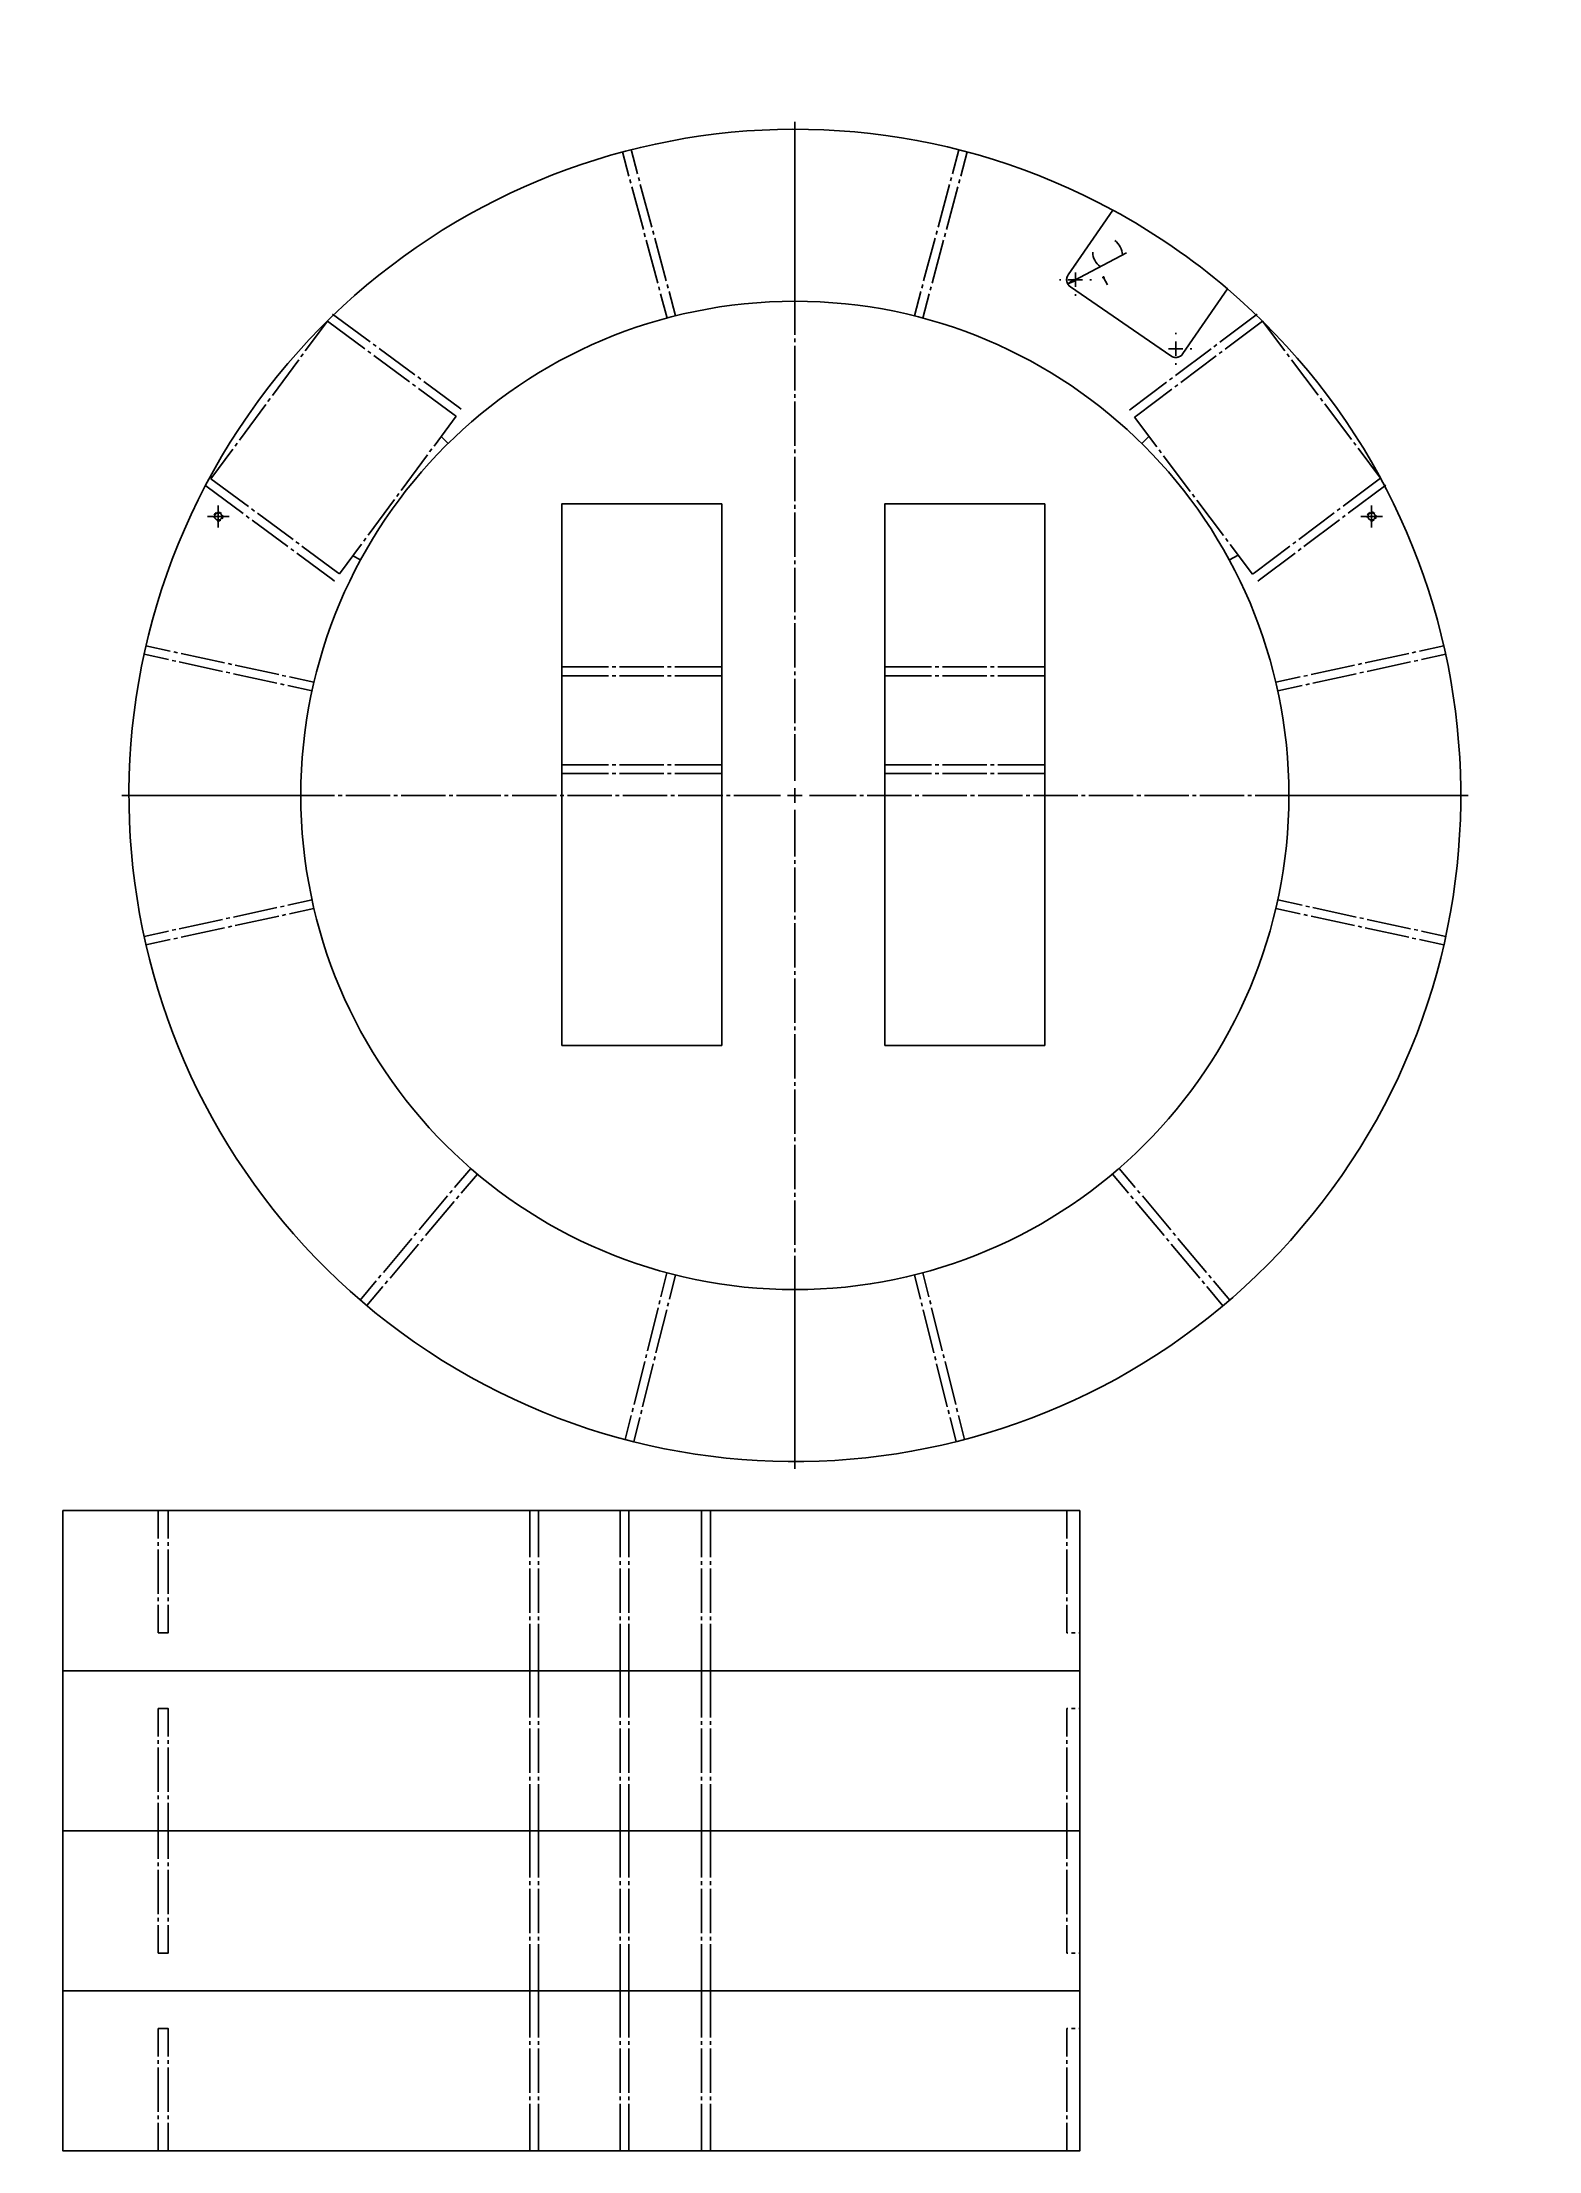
# Model space of a CAD drawing. Extents: x 97 to 1554, y 261 to 2315.
import ezdxf

# ---------------------------------------------------------------- set-up
doc = ezdxf.new("R2010")
doc.units = 0
doc.layers.add('Body_Frame_3', color=7, linetype='CONTINUOUS')

msp = doc.modelspace()

# ---------------------------------------------------------------- linework, layer by layer
at = {"layer": 'Body_Frame_3', "color": 7}
for points in [[(829.859979, 2191.639945), (829.859979, 2234.838944), (829.859979, 2236.999944)], [(829.859979, 2229.858944), (829.859979, 2205.559945)], [(668.219983, 2184.319945), (661.979983, 2207.839945)], [(676.439983, 2186.539945), (670.199983, 2210.059945)], [(829.859979, 2201.958945), (829.859979, 2198.358945)], [(983.279975, 2186.539945), (989.579975, 2209.999945)], [(991.439975, 2184.319945), (997.679975, 2207.839945)], [(670.079983, 2177.358946), (669.179983, 2180.839945)], [(678.299983, 2179.579946), (677.399983, 2183.059945)], [(829.859979, 2194.759945), (829.859979, 2151.559946)], [(829.859979, 2184.438945), (829.859979, 2188.039945)], [(829.859979, 2137.639947), (829.859979, 2180.839945)], [(981.359975, 2179.579946), (982.319975, 2183.059945)], [(989.579975, 2177.358946), (990.479975, 2180.839945)], [(682.199983, 2132.178947), (671.039983, 2173.878946)], [(690.419983, 2134.398947), (679.259983, 2176.099946)], [(969.239976, 2134.398947), (980.459975, 2176.099946)], [(977.459976, 2132.178947), (988.619975, 2173.878946)], [(829.859979, 2147.958946), (829.859979, 2144.358946)], [(829.859979, 2140.759946), (829.859979, 2097.559948)], [(1139.399972, 2151.259946), (1096.019973, 2088.198948)], [(1139.399972, 2151.259946), (1096.019973, 2088.198948)], [(684.059983, 2125.218947), (683.159983, 2128.698947)], [(696.179983, 2080.039948), (685.019983, 2121.739947)], [(692.279983, 2127.438947), (691.379983, 2130.918947)], [(704.399982, 2082.259948), (693.239983, 2123.958947)], [(829.859979, 2130.438947), (829.859979, 2134.039947)], [(829.859979, 2083.639948), (829.859979, 2126.839947)], [(955.259976, 2082.259948), (966.479976, 2123.958947)], [(963.479976, 2080.039948), (974.639976, 2121.739947)], [(967.379976, 2127.438947), (968.339976, 2130.918947)], [(975.599976, 2125.218947), (976.499976, 2128.698947)], [(1095.539973, 2079.378948), (1152.839971, 2109.678947)], [(1103.039972, 2097.559948), (1103.039972, 2098.999948)], [(698.039983, 2073.079948), (697.139983, 2076.559948)], [(706.259982, 2075.299948), (705.359982, 2078.779948)], [(829.859979, 2093.958948), (829.859979, 2090.358948)], [(829.859979, 2086.759948), (829.859979, 2062.458948)], [(829.859979, 2076.438948), (829.859979, 2080.039948)], [(953.399976, 2075.299948), (954.359976, 2078.779948)], [(961.619976, 2073.079948), (962.519976, 2076.559948)], [(1088.879973, 2083.398948), (1087.439973, 2083.398948)], [(1095.179973, 2086.759948), (1095.119973, 2086.698948), (1095.119973, 2086.579948), (1095.059973, 2086.458948), (1095.059973, 2086.398948), (1094.999973, 2086.279948), (1094.939973, 2086.158948), (1094.939973, 2086.099948), (1094.879973, 2085.978948), (1094.879973, 2085.858948), (1094.819973, 2085.799948), (1094.819973, 2085.678948), (1094.759973, 2085.559948), (1094.759973, 2085.378948), (1094.699973, 2085.259948), (1094.699973, 2085.198948), (1094.639973, 2085.079948), (1094.639973, 2084.779948), (1094.579973, 2084.658948), (1094.579973, 2084.358948), (1094.519973, 2084.239948), (1094.519973, 2083.519948)], [(1094.519973, 2082.678948), (1094.519973, 2082.559948), (1094.579973, 2082.499948), (1094.579973, 2082.139948), (1094.639973, 2082.079948), (1094.639973, 2081.838948), (1094.699973, 2081.779948), (1094.699973, 2081.539948), (1094.759973, 2081.478948), (1094.759973, 2081.358948), (1094.819973, 2081.239948), (1094.819973, 2081.059948), (1094.879973, 2080.938948), (1094.879973, 2080.819948), (1094.939973, 2080.759948), (1094.999973, 2080.639948), (1094.999973, 2080.579948), (1095.059973, 2080.458948), (1095.059973, 2080.338948), (1095.119973, 2080.279948), (1095.179973, 2080.158948), (1095.179973, 2080.039948), (1095.239973, 2079.978948), (1095.299973, 2079.858948), (1095.299973, 2079.799948), (1095.359973, 2079.678948), (1095.419973, 2079.619948), (1095.479973, 2079.499948)], [(1103.039972, 2083.398948), (1095.959973, 2083.398948)], [(1096.919973, 2077.458948), (1096.979973, 2077.398948), (1097.099973, 2077.338948), (1097.159973, 2077.279948), (1097.219973, 2077.218948), (1097.279973, 2077.099948), (1097.399973, 2077.039948), (1097.459973, 2076.978948), (1097.519973, 2076.918948)], [(1098.239973, 2076.378948), (1195.97997, 2009.17895), (1196.03997, 2009.17895), (1196.09997, 2009.11995), (1196.21997, 2009.05995), (1196.27997, 2008.99995), (1196.39997, 2008.93895), (1196.45997, 2008.87995), (1196.57997, 2008.81995), (1196.63997, 2008.75995)], [(1098.239973, 2076.378948), (1195.97997, 2009.17895)], [(1103.039972, 2083.398948), (1103.039972, 2090.478948)], [(1103.039972, 2083.398948), (1103.039972, 2076.319948)], [(1103.039972, 2083.398948), (1110.119972, 2083.398948)], [(1117.199972, 2083.398948), (1118.639972, 2083.398948)], [(1134.419972, 2078.299948), (1130.459972, 2085.619948)], [(1207.79997, 2011.39895), (1251.179969, 2074.458948)], [(1251.179969, 2074.458948), (1207.79997, 2011.39895)], [(705.299982, 2046.079949), (698.999983, 2069.599948)], [(713.519982, 2048.299949), (707.219982, 2071.819948)], [(829.859979, 2029.639949), (829.859979, 2072.838948)], [(946.199976, 2048.299949), (952.439976, 2071.819948)], [(954.419976, 2046.079949), (960.659976, 2069.599948)], [(1103.039972, 2069.178948), (1103.039972, 2067.799948)], [(374.399991, 2043.079949), (352.919991, 2014.09895)], [(374.399991, 2043.079949), (410.99999, 2016.01995)], [(379.499991, 2049.918949), (416.09999, 2022.858949)], [(1280.219968, 2049.858949), (1243.799969, 2022.499949)], [(1285.319968, 2043.079949), (1248.899969, 2015.71895)], [(1285.319968, 2043.079949), (1307.039967, 2014.15895)], [(413.87999, 2013.91895), (416.81999, 2011.75995)], [(418.97999, 2020.759949), (421.919989, 2018.59895)], [(424.799989, 2016.43895), (459.539989, 1990.81995)], [(829.859979, 2022.438949), (829.859979, 2026.039949)], [(829.859979, 1975.639951), (829.859979, 2018.83895)], [(1186.61997, 2016.19895), (1185.17997, 2016.19895)], [(1200.77997, 2016.19895), (1193.69997, 2016.19895)], [(1235.159969, 2016.01995), (1200.59997, 1990.09895)], [(1200.77997, 2030.358949), (1200.77997, 2031.799949)], [(1200.77997, 2016.19895), (1200.77997, 2023.279949)], [(1200.77997, 2016.19895), (1200.77997, 2009.11995)], [(1200.77997, 2016.19895), (1207.85997, 2016.19895)], [(1214.93997, 2016.19895), (1216.37997, 2016.19895)], [(1240.919969, 2020.338949), (1238.039969, 2018.17895)], [(1246.019969, 2013.55995), (1243.139969, 2011.39895)], [(346.499991, 2005.39895), (320.819992, 1970.658951)], [(350.819991, 2011.21895), (348.659991, 2008.27995)], [(419.69999, 2009.59895), (454.439989, 1983.97895)], [(1197.41997, 2008.39895), (1197.47997, 2008.33895), (1197.59997, 2008.33895), (1197.71997, 2008.27995), (1197.77997, 2008.27995), (1198.01997, 2008.15895), (1198.07997, 2008.15895), (1198.19997, 2008.09895), (1198.31997, 2008.09895), (1198.37997, 2008.03995), (1198.49997, 2008.03995), (1198.61997, 2007.97895), (1198.79997, 2007.97895), (1198.91997, 2007.91895), (1198.97997, 2007.91895), (1199.09997, 2007.85895), (1199.39997, 2007.85895), (1199.51997, 2007.79995), (1199.81997, 2007.79995), (1199.93997, 2007.73995), (1200.65997, 2007.73995)], [(1200.77997, 2002.03995), (1200.77997, 2000.59895)], [(1201.49997, 2007.73995), (1201.61997, 2007.73995), (1201.67997, 2007.79995), (1202.03997, 2007.79995), (1202.09997, 2007.85895), (1202.33997, 2007.85895), (1202.39997, 2007.91895), (1202.63997, 2007.91895), (1202.69997, 2007.97895), (1202.81997, 2007.97895), (1202.93997, 2008.03995), (1203.11997, 2008.03995), (1203.23997, 2008.09895), (1203.35997, 2008.09895), (1203.41997, 2008.15895), (1203.53997, 2008.21895), (1203.59997, 2008.21895), (1203.71997, 2008.27995), (1203.83997, 2008.27995), (1203.89997, 2008.33895), (1204.01997, 2008.39895), (1204.13997, 2008.39895), (1204.19997, 2008.45895), (1204.31997, 2008.51995), (1204.37997, 2008.51995), (1204.49997, 2008.57995), (1204.55997, 2008.63995), (1204.67997, 2008.69895)], [(1240.259969, 2009.23995), (1205.69997, 1983.31995)], [(1206.71997, 2010.13995), (1206.77997, 2010.19895), (1206.83997, 2010.31995), (1206.95997, 2010.43895), (1207.07997, 2010.49995), (1207.13997, 2010.61995), (1207.19997, 2010.67895), (1207.25997, 2010.73995)], [(1309.199967, 2011.27995), (1311.359967, 2008.39895)], [(1313.519967, 2005.51995), (1339.499967, 1971.019951)], [(457.319989, 1981.81995), (460.259988, 1979.658951)], [(462.419988, 1988.65895), (465.359988, 1986.49995)], [(463.139988, 1977.559951), (497.879988, 1951.879951), (499.799988, 1950.499951)], [(468.239988, 1984.39895), (502.979987, 1958.718951), (504.899987, 1957.338951)], [(829.859979, 1968.438951), (829.859979, 1972.039951)], [(1191.95997, 1983.61995), (1157.459971, 1957.639951), (1155.599971, 1956.198951)], [(1197.05997, 1976.838951), (1162.559971, 1950.858951), (1160.699971, 1949.418951)], [(1197.71997, 1987.93895), (1194.83997, 1985.77995)], [(1202.81997, 1981.15895), (1199.93997, 1978.999951)], [(314.459992, 1961.958951), (288.779993, 1927.218952)], [(318.719992, 1967.779951), (316.559992, 1964.838951)], [(829.859979, 1921.639952), (829.859979, 1964.838951)], [(1341.659966, 1968.139951), (1343.819966, 1965.259951)], [(1345.979966, 1962.379951), (1371.959966, 1927.879952)], [(499.799988, 1950.438951), (478.319988, 1921.458952)], [(491.999988, 1923.858952), (485.279988, 1930.698952)], [(1160.699971, 1949.418951), (1182.41997, 1920.499952)], [(1167.779971, 1923.858952), (1174.619971, 1930.819952)], [(282.359993, 1918.519952), (260.939993, 1889.539953)], [(286.619993, 1924.338952), (284.459993, 1921.398952)], [(471.899988, 1912.759952), (446.219989, 1878.019953)], [(476.219988, 1918.579952), (474.059988, 1915.639952)], [(829.859979, 1914.438952), (829.859979, 1918.039952)], [(829.859979, 1867.639953), (829.859979, 1910.838952)], [(1184.57997, 1917.619952), (1186.73997, 1914.739952)], [(1188.89997, 1911.858952), (1214.81997, 1877.299953)], [(1374.119966, 1924.999952), (1376.279966, 1922.119952)], [(1378.439966, 1919.239952), (1400.219965, 1890.259953)], [(260.939993, 1889.478953), (297.539993, 1862.419953)], [(1400.219965, 1890.259953), (1363.739966, 1862.899953)], [(255.899994, 1882.639953), (292.499993, 1855.579954)], [(439.859989, 1869.319953), (414.17999, 1834.579954)], [(444.119989, 1875.139953), (441.959989, 1872.199953)], [(1216.97997, 1874.419953), (1219.19997, 1871.599953)], [(1221.359969, 1868.718953), (1247.279969, 1834.159954)], [(1405.319965, 1883.419953), (1368.839966, 1856.059954)], [(261.119993, 1852.819954), (257.579994, 1852.819954)], [(268.199993, 1852.819954), (261.119993, 1852.819954)], [(263.939993, 1852.339954), (264.059993, 1851.739954)], [(266.459993, 1856.718954), (265.859993, 1856.359954), (265.019993, 1855.699954), (264.419993, 1854.799954), (264.119993, 1854.139954)], [(267.719993, 1856.359954), (267.539993, 1856.359954), (267.479993, 1856.299954), (267.239993, 1856.299954), (267.239993, 1856.239954), (267.059993, 1856.239954), (266.999993, 1856.179954), (266.879993, 1856.179954), (266.879993, 1856.119954), (266.759993, 1856.119954), (266.759993, 1856.059954), (266.639993, 1856.059954), (266.579993, 1855.999954), (266.519993, 1855.999954), (266.459993, 1855.939954), (266.399993, 1855.939954), (266.399993, 1855.879954), (266.339993, 1855.879954), (266.279993, 1855.819954), (266.219993, 1855.819954), (266.159993, 1855.759954), (266.099993, 1855.699954), (266.039993, 1855.699954), (266.039993, 1855.639954), (265.979993, 1855.639954), (265.859993, 1855.519954), (265.799993, 1855.519954), (265.799993, 1855.458954), (265.739993, 1855.458954), (265.739993, 1855.399954), (265.679993, 1855.399954), (265.679993, 1855.339954), (265.619993, 1855.339954), (265.619993, 1855.279954), (265.559993, 1855.279954), (265.559993, 1855.218954), (265.499993, 1855.218954), (265.499993, 1855.159954), (265.439993, 1855.099954), (265.379993, 1855.039954), (265.379993, 1854.978954), (265.319993, 1854.978954), (265.319993, 1854.919954), (265.259993, 1854.859954), (265.199993, 1854.799954), (265.199993, 1854.739954), (265.139993, 1854.679954), (265.139993, 1854.619954), (265.079993, 1854.619954), (265.079993, 1854.559954), (265.019993, 1854.499954), (265.019993, 1854.439954), (264.959993, 1854.379954), (264.959993, 1854.259954), (264.899993, 1854.259954), (264.899993, 1854.139954), (264.839993, 1854.139954), (264.839993, 1854.019954), (264.779993, 1853.958954), (264.779993, 1853.779954), (264.719993, 1853.779954), (264.719993, 1853.539954), (264.659993, 1853.478954), (264.659993, 1853.359954)], [(264.659993, 1852.399954), (264.659993, 1852.218954), (264.719993, 1852.159954), (264.719993, 1851.919954), (264.779993, 1851.919954), (264.779993, 1851.739954), (264.839993, 1851.679954), (264.839993, 1851.559954), (264.899993, 1851.559954), (264.899993, 1851.439954), (264.959993, 1851.439954), (264.959993, 1851.319954), (265.019993, 1851.259954), (265.019993, 1851.199954), (265.079993, 1851.139954), (265.079993, 1851.079954), (265.139993, 1851.079954), (265.139993, 1851.019954), (265.199993, 1850.958954), (265.199993, 1850.899954), (265.259993, 1850.839954), (265.319993, 1850.779954), (265.319993, 1850.718954), (265.379993, 1850.718954), (265.379993, 1850.659954), (265.439993, 1850.599954), (265.499993, 1850.539954), (265.499993, 1850.478954), (265.559993, 1850.478954), (265.559993, 1850.419954), (265.619993, 1850.419954), (265.619993, 1850.359954), (265.679993, 1850.359954), (265.679993, 1850.299954), (265.739993, 1850.299954), (265.739993, 1850.239954), (265.799993, 1850.239954), (265.799993, 1850.179954), (265.859993, 1850.179954), (265.919993, 1850.119954), (265.979993, 1850.059954), (266.039993, 1850.059954), (266.039993, 1849.999954), (266.099993, 1849.999954), (266.219993, 1849.879954), (266.279993, 1849.879954), (266.339993, 1849.819954), (266.399993, 1849.819954), (266.399993, 1849.759954), (266.459993, 1849.759954), (266.519993, 1849.699954), (266.579993, 1849.699954), (266.639993, 1849.639954), (266.759993, 1849.639954), (266.759993, 1849.579954), (266.879993, 1849.579954), (266.879993, 1849.519954), (266.999993, 1849.519954), (267.059993, 1849.458954), (267.239993, 1849.458954), (267.239993, 1849.399954), (267.479993, 1849.399954), (267.539993, 1849.339954), (268.139993, 1849.339954), (268.199993, 1849.279954), (268.199993, 1849.339954)], [(267.119993, 1848.739954), (268.139993, 1848.619954), (269.219993, 1848.679954), (270.179993, 1849.099954), (270.539993, 1849.399954)], [(268.199993, 1859.958954), (268.199993, 1863.499953)], [(268.199993, 1852.819954), (268.199993, 1859.958954)], [(271.379993, 1855.639954), (270.779993, 1856.179954), (269.879993, 1856.718954), (268.859993, 1857.019954), (268.199993, 1857.079954)], [(268.199993, 1852.819954), (268.199993, 1845.739954)], [(268.199993, 1852.819954), (275.279993, 1852.819954)], [(268.619993, 1849.339954), (268.799993, 1849.339954), (268.859993, 1849.399954), (269.099993, 1849.399954), (269.099993, 1849.458954), (269.279993, 1849.458954), (269.339993, 1849.519954), (269.459993, 1849.519954), (269.459993, 1849.579954), (269.579993, 1849.579954), (269.579993, 1849.639954), (269.699993, 1849.639954), (269.759993, 1849.699954), (269.819993, 1849.699954), (269.879993, 1849.759954), (269.939993, 1849.759954), (269.939993, 1849.819954), (269.999993, 1849.819954), (270.059993, 1849.879954), (270.119993, 1849.879954), (270.239993, 1849.999954), (270.299993, 1849.999954), (270.299993, 1850.059954), (270.359993, 1850.059954), (270.419993, 1850.119954), (270.479993, 1850.179954), (270.539993, 1850.179954), (270.539993, 1850.239954), (270.599993, 1850.239954), (270.599993, 1850.299954), (270.659993, 1850.299954), (270.659993, 1850.359954), (270.719993, 1850.359954), (270.719993, 1850.419954), (270.779993, 1850.419954), (270.779993, 1850.478954), (270.839993, 1850.478954), (270.839993, 1850.539954), (270.899993, 1850.599954), (270.959993, 1850.659954), (270.959993, 1850.718954), (271.019993, 1850.718954), (271.019993, 1850.779954), (271.079993, 1850.839954), (271.139993, 1850.899954), (271.139993, 1850.958954), (271.199993, 1851.019954), (271.199993, 1851.079954), (271.259993, 1851.079954), (271.259993, 1851.139954), (271.319993, 1851.199954), (271.319993, 1851.259954), (271.379993, 1851.319954), (271.379993, 1851.439954), (271.439993, 1851.439954), (271.439993, 1851.559954), (271.499993, 1851.559954), (271.499993, 1851.679954), (271.559993, 1851.739954), (271.559993, 1851.919954), (271.619993, 1851.919954), (271.619993, 1852.159954), (271.679993, 1852.218954), (271.679993, 1852.339954)], [(271.739993, 1852.819954), (271.679993, 1852.879954), (271.679993, 1853.478954), (271.619993, 1853.539954), (271.619993, 1853.779954), (271.559993, 1853.779954), (271.559993, 1853.958954), (271.499993, 1854.019954), (271.499993, 1854.139954), (271.439993, 1854.139954), (271.439993, 1854.259954), (271.379993, 1854.259954), (271.379993, 1854.379954), (271.319993, 1854.439954), (271.319993, 1854.499954), (271.259993, 1854.559954), (271.259993, 1854.619954), (271.199993, 1854.619954), (271.199993, 1854.679954), (271.139993, 1854.739954), (271.139993, 1854.799954), (271.079993, 1854.859954), (271.019993, 1854.919954), (271.019993, 1854.978954), (270.959993, 1854.978954), (270.959993, 1855.039954), (270.899993, 1855.099954), (270.839993, 1855.159954), (270.839993, 1855.218954), (270.779993, 1855.218954), (270.779993, 1855.279954), (270.719993, 1855.279954), (270.719993, 1855.339954), (270.659993, 1855.339954), (270.659993, 1855.399954), (270.599993, 1855.399954), (270.599993, 1855.458954), (270.539993, 1855.458954), (270.539993, 1855.519954), (270.479993, 1855.519954), (270.359993, 1855.639954), (270.299993, 1855.639954), (270.299993, 1855.699954), (270.239993, 1855.699954), (270.179993, 1855.759954), (270.119993, 1855.819954), (270.059993, 1855.819954), (269.999993, 1855.879954), (269.939993, 1855.879954), (269.939993, 1855.939954), (269.879993, 1855.939954), (269.819993, 1855.999954), (269.759993, 1855.999954), (269.699993, 1856.059954), (269.579993, 1856.059954), (269.579993, 1856.119954), (269.459993, 1856.119954), (269.459993, 1856.179954), (269.339993, 1856.179954), (269.279993, 1856.239954), (269.099993, 1856.239954), (269.099993, 1856.299954), (268.859993, 1856.299954), (268.799993, 1856.359954), (268.679993, 1856.359954)], [(271.679993, 1852.819954), (271.739993, 1852.819954)], [(271.799993, 1850.659954), (272.219993, 1851.439954), (272.459993, 1852.458954), (272.399993, 1853.539954), (272.219993, 1854.079954)], [(275.279993, 1852.819954), (278.819993, 1852.819954)], [(295.379993, 1853.478954), (298.319993, 1851.319954)], [(300.419992, 1860.319953), (303.359992, 1858.159954)], [(301.199992, 1849.159954), (335.939992, 1823.539954)], [(306.239992, 1855.999954), (340.979991, 1830.379954)], [(758.639981, 1865.059953), (602.699985, 1865.059953), (602.699985, 1337.719967)], [(758.639981, 1337.719967), (758.639981, 1865.059953)], [(829.859979, 1860.439953), (829.859979, 1864.039953)], [(829.859979, 1813.639955), (829.859979, 1856.839954)], [(1073.219973, 1865.059953), (917.279977, 1865.059953), (917.279977, 1337.719967)], [(1073.219973, 1337.719967), (1073.219973, 1865.059953)], [(1355.099966, 1856.419954), (1320.599967, 1830.439954)], [(1360.199966, 1849.579954), (1325.699967, 1823.659954)], [(1360.859966, 1860.739953), (1357.979966, 1858.579954)], [(1365.959966, 1853.899954), (1363.079966, 1851.739954)], [(1384.499965, 1852.819954), (1380.959965, 1852.819954)], [(1391.579965, 1852.819954), (1384.499965, 1852.819954)], [(1387.379965, 1852.339954), (1387.499965, 1851.739954)], [(1389.839965, 1856.718954), (1389.239965, 1856.359954), (1388.459965, 1855.699954), (1387.859965, 1854.799954), (1387.499965, 1854.079954)], [(1391.099965, 1856.359954), (1390.919965, 1856.359954), (1390.859965, 1856.299954), (1390.619965, 1856.299954), (1390.619965, 1856.239954), (1390.439965, 1856.239954), (1390.379965, 1856.179954), (1390.259965, 1856.179954), (1390.259965, 1856.119954), (1390.139965, 1856.119954), (1390.139965, 1856.059954), (1390.019965, 1856.059954), (1389.959965, 1855.999954), (1389.899965, 1855.999954), (1389.839965, 1855.939954), (1389.779965, 1855.939954), (1389.779965, 1855.879954), (1389.719965, 1855.879954), (1389.659965, 1855.819954), (1389.599965, 1855.819954), (1389.539965, 1855.759954), (1389.479965, 1855.699954), (1389.419965, 1855.699954), (1389.419965, 1855.639954), (1389.359965, 1855.639954), (1389.239965, 1855.519954), (1389.179965, 1855.519954), (1389.179965, 1855.458954), (1389.119965, 1855.458954), (1389.119965, 1855.399954), (1389.059965, 1855.399954), (1389.059965, 1855.339954), (1388.999965, 1855.339954), (1388.999965, 1855.279954), (1388.939965, 1855.279954), (1388.939965, 1855.218954), (1388.879965, 1855.218954), (1388.879965, 1855.159954), (1388.819965, 1855.099954), (1388.759965, 1855.039954), (1388.759965, 1854.978954), (1388.699965, 1854.978954), (1388.699965, 1854.919954), (1388.639965, 1854.859954), (1388.579965, 1854.799954), (1388.579965, 1854.739954), (1388.519965, 1854.679954), (1388.519965, 1854.619954), (1388.459965, 1854.619954), (1388.459965, 1854.559954), (1388.399965, 1854.499954), (1388.399965, 1854.439954), (1388.339965, 1854.379954), (1388.339965, 1854.259954), (1388.279965, 1854.259954), (1388.279965, 1854.139954), (1388.219965, 1854.139954), (1388.219965, 1854.019954), (1388.159965, 1853.958954), (1388.159965, 1853.779954), (1388.099965, 1853.779954), (1388.099965, 1853.539954), (1388.039965, 1853.478954), (1388.039965, 1853.359954)], [(1388.039965, 1852.399954), (1388.039965, 1852.218954), (1388.099965, 1852.159954), (1388.099965, 1851.919954), (1388.159965, 1851.919954), (1388.159965, 1851.739954), (1388.219965, 1851.679954), (1388.219965, 1851.559954), (1388.279965, 1851.559954), (1388.279965, 1851.439954), (1388.339965, 1851.439954), (1388.339965, 1851.319954), (1388.399965, 1851.259954), (1388.399965, 1851.199954), (1388.459965, 1851.139954), (1388.459965, 1851.079954), (1388.519965, 1851.079954), (1388.519965, 1851.019954), (1388.579965, 1850.958954), (1388.579965, 1850.899954), (1388.639965, 1850.839954), (1388.699965, 1850.779954), (1388.699965, 1850.718954), (1388.759965, 1850.718954), (1388.759965, 1850.659954), (1388.879965, 1850.539954), (1388.879965, 1850.478954), (1388.939965, 1850.478954), (1388.939965, 1850.419954), (1388.999965, 1850.419954), (1388.999965, 1850.359954), (1389.059965, 1850.359954), (1389.059965, 1850.299954), (1389.119965, 1850.299954), (1389.119965, 1850.239954), (1389.179965, 1850.239954), (1389.179965, 1850.179954), (1389.239965, 1850.179954), (1389.299965, 1850.119954), (1389.359965, 1850.059954), (1389.419965, 1850.059954), (1389.419965, 1849.999954), (1389.479965, 1849.999954), (1389.599965, 1849.879954), (1389.659965, 1849.879954), (1389.719965, 1849.819954), (1389.779965, 1849.819954), (1389.779965, 1849.759954), (1389.839965, 1849.759954), (1389.899965, 1849.699954), (1389.959965, 1849.699954), (1390.019965, 1849.639954), (1390.139965, 1849.639954), (1390.139965, 1849.579954), (1390.259965, 1849.579954), (1390.259965, 1849.519954), (1390.379965, 1849.519954), (1390.439965, 1849.458954), (1390.619965, 1849.458954), (1390.619965, 1849.399954), (1390.859965, 1849.399954), (1390.919965, 1849.339954), (1391.519965, 1849.339954), (1391.579965, 1849.279954), (1391.579965, 1849.339954)], [(1390.499965, 1848.739954), (1391.519965, 1848.619954), (1392.599965, 1848.679954), (1393.559965, 1849.099954), (1393.919965, 1849.399954)], [(1391.579965, 1859.958954), (1391.579965, 1863.499953)], [(1391.579965, 1852.819954), (1391.579965, 1859.958954)], [(1394.759965, 1855.639954), (1394.219965, 1856.179954), (1393.319965, 1856.718954), (1392.299965, 1857.019954), (1391.579965, 1857.079954)], [(1391.579965, 1852.819954), (1391.579965, 1845.739954)], [(1391.579965, 1852.819954), (1398.659965, 1852.819954)], [(1391.999965, 1849.339954), (1392.179965, 1849.339954), (1392.239965, 1849.399954), (1392.479965, 1849.399954), (1392.479965, 1849.458954), (1392.659965, 1849.458954), (1392.719965, 1849.519954), (1392.839965, 1849.519954), (1392.839965, 1849.579954), (1392.959965, 1849.579954), (1392.959965, 1849.639954), (1393.079965, 1849.639954), (1393.139965, 1849.699954), (1393.199965, 1849.699954), (1393.259965, 1849.759954), (1393.319965, 1849.759954), (1393.319965, 1849.819954), (1393.379965, 1849.819954), (1393.439965, 1849.879954), (1393.499965, 1849.879954), (1393.619965, 1849.999954), (1393.679965, 1849.999954), (1393.679965, 1850.059954), (1393.739965, 1850.059954), (1393.799965, 1850.119954), (1393.859965, 1850.179954), (1393.919965, 1850.179954), (1393.919965, 1850.239954), (1393.979965, 1850.239954), (1393.979965, 1850.299954), (1394.039965, 1850.299954), (1394.039965, 1850.359954), (1394.099965, 1850.359954), (1394.099965, 1850.419954), (1394.159965, 1850.419954), (1394.159965, 1850.478954), (1394.219965, 1850.478954), (1394.219965, 1850.539954), (1394.279965, 1850.599954), (1394.339965, 1850.659954), (1394.339965, 1850.718954), (1394.399965, 1850.718954), (1394.399965, 1850.779954), (1394.519965, 1850.899954), (1394.519965, 1850.958954), (1394.579965, 1851.019954), (1394.579965, 1851.079954), (1394.639965, 1851.079954), (1394.639965, 1851.139954), (1394.699965, 1851.199954), (1394.699965, 1851.259954), (1394.759965, 1851.319954), (1394.759965, 1851.439954), (1394.819965, 1851.439954), (1394.819965, 1851.559954), (1394.879965, 1851.559954), (1394.879965, 1851.679954), (1394.939965, 1851.739954), (1394.939965, 1851.919954), (1394.999965, 1851.919954), (1394.999965, 1852.159954), (1395.059965, 1852.218954), (1395.059965, 1852.339954)], [(1395.119965, 1852.819954), (1395.059965, 1852.879954), (1395.059965, 1853.478954), (1394.999965, 1853.539954), (1394.999965, 1853.779954), (1394.939965, 1853.779954), (1394.939965, 1853.958954), (1394.879965, 1854.019954), (1394.879965, 1854.139954), (1394.819965, 1854.139954), (1394.819965, 1854.259954), (1394.759965, 1854.259954), (1394.759965, 1854.379954), (1394.699965, 1854.439954), (1394.699965, 1854.499954), (1394.639965, 1854.559954), (1394.639965, 1854.619954), (1394.579965, 1854.619954), (1394.579965, 1854.679954), (1394.519965, 1854.739954), (1394.519965, 1854.799954), (1394.459965, 1854.859954), (1394.399965, 1854.919954), (1394.399965, 1854.978954), (1394.339965, 1854.978954), (1394.339965, 1855.039954), (1394.279965, 1855.099954), (1394.219965, 1855.159954), (1394.219965, 1855.218954), (1394.159965, 1855.218954), (1394.159965, 1855.279954), (1394.099965, 1855.279954), (1394.099965, 1855.339954), (1394.039965, 1855.339954), (1394.039965, 1855.399954), (1393.979965, 1855.399954), (1393.979965, 1855.458954), (1393.919965, 1855.458954), (1393.919965, 1855.519954), (1393.859965, 1855.519954), (1393.739965, 1855.639954), (1393.679965, 1855.639954), (1393.679965, 1855.699954), (1393.619965, 1855.699954), (1393.559965, 1855.759954), (1393.499965, 1855.819954), (1393.439965, 1855.819954), (1393.379965, 1855.879954), (1393.319965, 1855.879954), (1393.319965, 1855.939954), (1393.259965, 1855.939954), (1393.199965, 1855.999954), (1393.139965, 1855.999954), (1393.079965, 1856.059954), (1392.959965, 1856.059954), (1392.959965, 1856.119954), (1392.839965, 1856.119954), (1392.839965, 1856.179954), (1392.719965, 1856.179954), (1392.659965, 1856.239954), (1392.479965, 1856.239954), (1392.479965, 1856.299954), (1392.239965, 1856.299954), (1392.179965, 1856.359954), (1392.059965, 1856.359954)], [(1395.059965, 1852.819954), (1395.119965, 1852.819954)], [(1395.179965, 1850.659954), (1395.599965, 1851.439954), (1395.839965, 1852.458954), (1395.779965, 1853.539954), (1395.599965, 1854.079954)], [(1398.659965, 1852.819954), (1402.199965, 1852.819954)], [(268.199993, 1845.739954), (268.199993, 1842.199954)], [(343.859991, 1828.218954), (346.799991, 1826.059954)], [(412.01999, 1831.699954), (409.85999, 1828.759954)], [(1249.439969, 1831.279954), (1251.599969, 1828.399954)], [(1317.719967, 1828.279954), (1314.839967, 1826.119954)], [(1391.579965, 1845.739954), (1391.579965, 1842.199954)], [(338.819992, 1821.379954), (341.759991, 1819.218955)], [(344.639991, 1817.119955), (379.379991, 1791.439955), (381.29999, 1789.999955)], [(349.679991, 1823.958954), (384.41999, 1798.279955), (386.33999, 1796.839955)], [(407.75999, 1825.879954), (386.33999, 1796.839955)], [(406.73999, 1810.519955), (399.35999, 1814.478955)], [(829.859979, 1806.439955), (829.859979, 1810.039955)], [(1253.039969, 1810.519955), (1261.619968, 1815.139955)], [(1253.759969, 1825.519954), (1275.479968, 1796.539955)], [(1311.959967, 1823.958954), (1277.399968, 1797.978955), (1275.479968, 1796.599955)], [(1317.059967, 1817.179955), (1282.499968, 1791.199955), (1280.639968, 1789.819955)], [(1322.819967, 1821.499954), (1319.939967, 1819.339955)], [(829.859979, 1759.639956), (829.859979, 1802.839955)], [(829.859979, 1752.439956), (829.859979, 1756.039956)], [(829.859979, 1705.639957), (829.859979, 1748.839956)], [(221.399994, 1721.718957), (197.639995, 1726.819957)], [(1438.259964, 1721.718957), (1462.019963, 1726.819957)], [(219.599995, 1713.439957), (195.839995, 1718.599957)], [(226.679994, 1711.879957), (223.139994, 1712.659957)], [(228.479994, 1720.159957), (224.939994, 1720.939957)], [(272.399993, 1701.978957), (230.159994, 1711.159957)], [(274.199993, 1710.319957), (231.959994, 1719.439957)], [(281.219993, 1708.759957), (277.739993, 1709.539957)], [(326.999992, 1698.859958), (284.759993, 1707.978957)], [(602.699985, 1706.299957), (648.239984, 1706.299957)], [(651.839984, 1706.299957), (655.439984, 1706.299957)], [(659.039984, 1706.299957), (702.239982, 1706.299957)], [(705.839982, 1706.299957), (709.439982, 1706.299957)], [(713.039982, 1706.299957), (756.239981, 1706.299957), (758.639981, 1706.299957)], [(917.279977, 1706.299957), (962.819976, 1706.299957)], [(966.419976, 1706.299957), (970.019976, 1706.299957)], [(973.619976, 1706.299957), (1016.819975, 1706.299957)], [(1020.419974, 1706.299957), (1024.019974, 1706.299957)], [(1027.619974, 1706.299957), (1070.819973, 1706.299957), (1073.219973, 1706.299957)], [(1332.659967, 1698.859958), (1374.899966, 1707.978957)], [(1378.439966, 1708.759957), (1381.919965, 1709.539957)], [(1385.459965, 1710.319957), (1427.699964, 1719.439957)], [(1387.259965, 1701.978957), (1429.499964, 1711.159957)], [(1431.179964, 1720.159957), (1434.719964, 1720.939957)], [(1432.979964, 1711.879957), (1436.519964, 1712.659957)], [(1440.059964, 1713.439957), (1463.759963, 1718.599957)], [(279.419993, 1700.478957), (275.939993, 1701.199957)], [(325.199992, 1690.519958), (282.959993, 1699.699958)], [(332.219992, 1689.019958), (328.679992, 1689.799958)], [(334.019992, 1697.359958), (330.479992, 1698.139958)], [(359.519991, 1683.079958), (335.759992, 1688.239958)], [(361.319991, 1691.419958), (337.559992, 1696.579958)], [(602.699985, 1697.779958), (648.239984, 1697.779958)], [(651.839984, 1697.779958), (655.439984, 1697.779958)], [(659.039984, 1697.779958), (702.239982, 1697.779958)], [(705.839982, 1697.779958), (709.439982, 1697.779958)], [(713.039982, 1697.779958), (756.239981, 1697.779958), (758.639981, 1697.779958)], [(829.859979, 1698.439958), (829.859979, 1702.039957)], [(829.859979, 1651.639959), (829.859979, 1694.839958)], [(917.279977, 1697.779958), (962.819976, 1697.779958)], [(966.419976, 1697.779958), (970.019976, 1697.779958)], [(973.619976, 1697.779958), (1016.819975, 1697.779958)], [(1020.419974, 1697.779958), (1024.019974, 1697.779958)], [(1027.619974, 1697.779958), (1070.819973, 1697.779958), (1073.219973, 1697.779958)], [(1298.399968, 1691.419958), (1322.099967, 1696.579958)], [(1300.199967, 1683.079958), (1323.899967, 1688.239958)], [(1325.639967, 1697.359958), (1329.179967, 1698.139958)], [(1327.439967, 1689.019958), (1330.979967, 1689.799958)], [(1334.459967, 1690.519958), (1376.699966, 1699.699958)], [(1380.239965, 1700.478957), (1383.719965, 1701.199957)], [(829.859979, 1644.439959), (829.859979, 1648.039959)], [(829.859979, 1595.41996), (829.859979, 1640.839959)], [(602.699985, 1611.01996), (648.239984, 1611.01996)], [(602.699985, 1602.49996), (648.239984, 1602.49996)], [(651.839984, 1611.01996), (655.439984, 1611.01996)], [(651.839984, 1602.49996), (655.439984, 1602.49996)], [(659.039984, 1611.01996), (702.239982, 1611.01996)], [(659.039984, 1602.49996), (702.239982, 1602.49996)], [(705.839982, 1611.01996), (709.439982, 1611.01996)], [(705.839982, 1602.49996), (709.439982, 1602.49996)], [(713.039982, 1611.01996), (756.239981, 1611.01996), (758.639981, 1611.01996)], [(713.039982, 1602.49996), (756.239981, 1602.49996), (758.639981, 1602.49996)], [(917.279977, 1611.01996), (962.819976, 1611.01996)], [(917.279977, 1602.49996), (962.819976, 1602.49996)], [(966.419976, 1611.01996), (970.019976, 1611.01996)], [(966.419976, 1602.49996), (970.019976, 1602.49996)], [(973.619976, 1611.01996), (1016.819975, 1611.01996)], [(973.619976, 1602.49996), (1016.819975, 1602.49996)], [(1020.419974, 1611.01996), (1024.019974, 1611.01996)], [(1020.419974, 1602.49996), (1024.019974, 1602.49996)], [(1027.619974, 1611.01996), (1070.819973, 1611.01996), (1073.219973, 1611.01996)], [(1027.619974, 1602.49996), (1070.819973, 1602.49996), (1073.219973, 1602.49996)], [(219.479995, 1581.19996), (176.279996, 1581.19996), (174.119996, 1581.19996)], [(181.199995, 1581.19996), (205.499995, 1581.19996)], [(209.099995, 1581.19996), (212.699995, 1581.19996)], [(216.299995, 1581.19996), (259.499994, 1581.19996)], [(226.679994, 1581.19996), (223.079994, 1581.19996)], [(273.479993, 1581.19996), (230.279994, 1581.19996)], [(263.099993, 1581.19996), (266.699993, 1581.19996)], [(270.299993, 1581.19996), (313.499992, 1581.19996)], [(280.679993, 1581.19996), (277.079993, 1581.19996)], [(327.479992, 1581.19996), (284.279993, 1581.19996)], [(317.099992, 1581.19996), (320.699992, 1581.19996)], [(324.299992, 1581.19996), (348.659991, 1581.19996)], [(334.679992, 1581.19996), (331.079992, 1581.19996)], [(381.47999, 1581.19996), (338.279992, 1581.19996)], [(388.67999, 1581.19996), (385.07999, 1581.19996)], [(435.479989, 1581.19996), (392.27999, 1581.19996)], [(442.679989, 1581.19996), (439.079989, 1581.19996)], [(489.479988, 1581.19996), (446.279989, 1581.19996)], [(496.679988, 1581.19996), (493.079988, 1581.19996)], [(543.479986, 1581.19996), (500.279987, 1581.19996)], [(550.679986, 1581.19996), (547.079986, 1581.19996)], [(597.479985, 1581.19996), (554.279986, 1581.19996)], [(604.679985, 1581.19996), (601.079985, 1581.19996)], [(651.479984, 1581.19996), (608.279985, 1581.19996)], [(658.679984, 1581.19996), (655.079984, 1581.19996)], [(705.479982, 1581.19996), (662.279983, 1581.19996)], [(712.679982, 1581.19996), (709.079982, 1581.19996)], [(759.479981, 1581.19996), (716.279982, 1581.19996)], [(766.679981, 1581.19996), (763.079981, 1581.19996)], [(815.69998, 1581.19996), (770.279981, 1581.19996)], [(829.859979, 1581.19996), (822.779979, 1581.19996)], [(829.859979, 1581.19996), (829.859979, 1588.33996)], [(829.859979, 1581.19996), (829.859979, 1574.119961)], [(829.859979, 1581.19996), (836.939979, 1581.19996)], [(844.079979, 1581.19996), (889.439978, 1581.19996)], [(893.039978, 1581.19996), (896.639978, 1581.19996)], [(900.239977, 1581.19996), (943.439976, 1581.19996)], [(947.039976, 1581.19996), (950.639976, 1581.19996)], [(954.239976, 1581.19996), (997.439975, 1581.19996)], [(1001.039975, 1581.19996), (1004.639975, 1581.19996)], [(1008.239975, 1581.19996), (1051.439974, 1581.19996)], [(1055.039974, 1581.19996), (1058.639974, 1581.19996)], [(1062.239973, 1581.19996), (1105.439972, 1581.19996)], [(1109.039972, 1581.19996), (1112.639972, 1581.19996)], [(1116.239972, 1581.19996), (1159.439971, 1581.19996)], [(1163.039971, 1581.19996), (1166.639971, 1581.19996)], [(1170.239971, 1581.19996), (1213.43997, 1581.19996)], [(1217.03997, 1581.19996), (1220.639969, 1581.19996)], [(1224.239969, 1581.19996), (1267.439968, 1581.19996)], [(1271.039968, 1581.19996), (1274.639968, 1581.19996)], [(1278.239968, 1581.19996), (1321.439967, 1581.19996)], [(1311.119967, 1581.19996), (1335.419967, 1581.19996)], [(1325.039967, 1581.19996), (1328.639967, 1581.19996)], [(1332.239967, 1581.19996), (1375.439966, 1581.19996)], [(1339.019967, 1581.19996), (1342.619966, 1581.19996)], [(1346.219966, 1581.19996), (1389.419965, 1581.19996)], [(1379.039966, 1581.19996), (1382.639965, 1581.19996)], [(1386.239965, 1581.19996), (1429.439964, 1581.19996)], [(1393.019965, 1581.19996), (1396.619965, 1581.19996)], [(1400.219965, 1581.19996), (1443.419964, 1581.19996)], [(1433.039964, 1581.19996), (1436.639964, 1581.19996)], [(1440.239964, 1581.19996), (1483.439963, 1581.19996), (1485.599963, 1581.19996)], [(1447.019964, 1581.19996), (1450.619964, 1581.19996)], [(1454.219964, 1581.19996), (1478.519963, 1581.19996)], [(829.859979, 1567.039961), (829.859979, 1521.679962)], [(829.859979, 1518.079962), (829.859979, 1514.478962)], [(829.859979, 1510.879962), (829.859979, 1467.679963)], [(359.519991, 1479.379963), (335.759992, 1474.279963)], [(1300.199967, 1479.379963), (1323.899967, 1474.279963)], [(272.399993, 1460.539963), (230.159994, 1451.358964)], [(279.419993, 1462.039963), (275.939993, 1461.319963)], [(325.199992, 1471.999963), (282.959993, 1462.819963)], [(326.999992, 1463.659963), (284.759993, 1454.539964)], [(332.219992, 1473.499963), (328.679992, 1472.718963)], [(334.019992, 1465.159963), (330.479992, 1464.379963)], [(361.319991, 1471.039963), (337.559992, 1465.939963)], [(829.859979, 1464.079963), (829.859979, 1460.478963)], [(1298.399968, 1471.039963), (1322.099967, 1465.939963)], [(1325.639967, 1465.159963), (1329.179967, 1464.379963)], [(1327.439967, 1473.499963), (1330.979967, 1472.718963)], [(1332.659967, 1463.659963), (1374.899966, 1454.539964)], [(1334.459967, 1471.999963), (1376.699966, 1462.819963)], [(1380.239965, 1462.039963), (1383.719965, 1461.319963)], [(1387.259965, 1460.539963), (1429.499964, 1451.358964)], [(219.599995, 1449.079964), (195.839995, 1443.919964)], [(221.399994, 1440.799964), (197.639995, 1435.699964)], [(226.679994, 1450.639964), (223.139994, 1449.858964)], [(228.479994, 1442.358964), (224.939994, 1441.579964)], [(274.199993, 1452.199964), (231.959994, 1443.079964)], [(281.219993, 1453.759964), (277.739993, 1452.978964)], [(829.859979, 1456.879964), (829.859979, 1413.679965)], [(1378.439966, 1453.759964), (1381.919965, 1452.978964)], [(1385.459965, 1452.199964), (1427.699964, 1443.079964)], [(1431.179964, 1442.358964), (1434.719964, 1441.579964)], [(1432.979964, 1450.639964), (1436.519964, 1449.858964)], [(1438.259964, 1440.799964), (1462.019963, 1435.699964)], [(1440.059964, 1449.079964), (1463.759963, 1443.919964)], [(829.859979, 1410.079965), (829.859979, 1406.478965)], [(829.859979, 1402.879965), (829.859979, 1359.679966)], [(829.859979, 1356.079966), (829.859979, 1352.479966)], [(602.699985, 1337.719967), (758.639981, 1337.719967)], [(829.859979, 1348.879966), (829.859979, 1305.679967)], [(917.279977, 1337.719967), (1073.219973, 1337.719967)], [(829.859979, 1302.079967), (829.859979, 1298.479968)], [(829.859979, 1294.879968), (829.859979, 1251.679969)], [(829.859979, 1248.079969), (829.859979, 1244.479969)], [(829.859979, 1240.879969), (829.859979, 1197.67997)], [(514.019987, 1218.01997), (498.359988, 1199.41997)], [(520.559987, 1212.55997), (504.899987, 1193.95997)], [(1139.219972, 1212.55997), (1154.819971, 1193.95997)], [(1145.759971, 1218.01997), (1161.359971, 1199.41997)], [(491.459988, 1191.19997), (463.679988, 1158.079971)], [(496.079988, 1196.65997), (493.739988, 1193.89997)], [(502.559987, 1191.19997), (500.279987, 1188.43997)], [(829.859979, 1194.07997), (829.859979, 1190.47997)], [(1157.099971, 1191.19997), (1159.439971, 1188.43997)], [(1163.639971, 1196.65997), (1165.979971, 1193.89997)], [(1168.259971, 1191.19997), (1196.03997, 1158.079971)], [(497.939988, 1185.67997), (470.159988, 1152.619971)], [(829.859979, 1186.87997), (829.859979, 1143.679971)], [(1161.719971, 1185.73997), (1189.49997, 1152.619971)], [(461.339988, 1155.319971), (459.059989, 1152.559971)], [(467.879988, 1149.859971), (465.539988, 1147.099971)], [(1191.83997, 1149.859971), (1194.11997, 1147.099971)], [(1198.37997, 1155.319971), (1200.65997, 1152.559971)], [(456.719989, 1149.799971), (428.939989, 1116.679972)], [(463.259988, 1144.339971), (435.479989, 1111.279972)], [(829.859979, 1140.079971), (829.859979, 1136.479972)], [(829.859979, 1132.879972), (829.859979, 1089.679973)], [(1196.45997, 1144.339971), (1224.239969, 1111.219972)], [(1202.99997, 1149.799971), (1230.779969, 1116.679972)], [(426.659989, 1113.979972), (424.319989, 1111.219972)], [(705.179982, 1116.319972), (699.299983, 1092.799973)], [(713.459982, 1114.279972), (707.579982, 1090.759973)], [(946.319976, 1114.279972), (952.139976, 1090.759973)], [(954.539976, 1116.319972), (960.359976, 1092.799973)], [(1233.059969, 1113.979972), (1235.399969, 1111.219972)], [(422.039989, 1108.459972), (406.43999, 1089.799973)], [(428.519989, 1102.999972), (412.91999, 1084.399973)], [(433.139989, 1108.519972), (430.859989, 1105.759972)], [(698.399983, 1089.259973), (697.499983, 1085.779973)], [(829.859979, 1099.999973), (829.859979, 1075.699973)], [(961.259976, 1089.259973), (962.159976, 1085.779973)], [(1226.519969, 1108.519972), (1228.859969, 1105.759972)], [(1231.139969, 1102.999972), (1246.799969, 1084.339973)], [(1237.679969, 1108.459972), (1253.339969, 1089.799973)], [(696.659983, 1082.299973), (686.219983, 1040.359974)], [(704.939982, 1080.259973), (694.499983, 1038.319974)], [(706.679982, 1087.219973), (705.779982, 1083.739973)], [(829.859979, 1086.079973), (829.859979, 1082.479973)], [(829.859979, 1078.879973), (829.859979, 1035.679974)], [(829.859979, 1072.099973), (829.859979, 1068.499973)], [(953.039976, 1087.219973), (953.939976, 1083.739973)], [(954.779976, 1080.259973), (965.219976, 1038.319974)], [(962.999976, 1082.299973), (973.439976, 1040.359974)], [(829.859979, 1064.899973), (829.859979, 1021.699974)], [(683.579983, 1029.919974), (673.139983, 987.979975)], [(691.859983, 1027.879974), (681.419983, 985.939975)], [(685.319983, 1036.879974), (684.479983, 1033.399974)], [(693.599983, 1034.839974), (692.759983, 1031.359974)], [(829.859979, 1032.079974), (829.859979, 1028.479974)], [(966.119976, 1034.839974), (966.959976, 1031.359974)], [(967.859976, 1027.879974), (978.299976, 985.939975)], [(974.339976, 1036.879974), (975.179976, 1033.399974)], [(976.079976, 1029.919974), (986.519975, 987.979975)], [(829.859979, 1024.879974), (829.859979, 981.679975)], [(829.859979, 1018.099975), (829.859979, 1014.499975)], [(829.859979, 1010.899975), (829.859979, 967.699976)], [(670.499983, 977.479976), (664.619983, 953.899976)], [(672.299983, 984.499975), (671.399983, 981.019975)], [(678.779983, 975.439976), (672.899983, 951.859976)], [(680.579983, 982.459975), (679.679983, 978.979976)], [(829.859979, 978.079976), (829.859979, 974.479976)], [(829.859979, 970.879976), (829.859979, 927.679977), (829.859979, 925.459977)], [(979.139976, 982.459975), (980.039975, 978.979976)], [(980.939975, 975.439976), (986.819975, 951.859976)], [(987.359975, 984.499975), (988.259975, 981.019975)], [(989.159975, 977.479976), (995.039975, 953.899976)], [(829.859979, 964.099976), (829.859979, 960.499976)], [(829.859979, 956.899976), (829.859979, 932.599977)], [(116.699997, 884.839978), (116.699997, 728.899982), (1107.539972, 728.899982)], [(1107.539972, 884.839978), (116.699997, 884.839978)], [(209.579995, 884.839978), (209.579995, 857.719979)], [(219.479995, 884.839978), (219.479995, 857.719979)], [(571.679986, 839.299979), (571.679986, 882.499978), (571.679986, 884.839978)], [(580.199985, 839.299979), (580.199985, 882.499978), (580.199985, 884.839978)], [(659.579984, 839.299979), (659.579984, 882.499978), (659.579984, 884.839978)], [(668.099983, 839.299979), (668.099983, 882.499978), (668.099983, 884.839978)], [(738.959982, 839.299979), (738.959982, 882.499978), (738.959982, 884.839978)], [(747.479981, 839.299979), (747.479981, 882.499978), (747.479981, 884.839978)], [(955.859976, 884.839978), (999.299975, 884.839978)], [(1002.899975, 884.839978), (1006.499975, 884.839978)], [(1010.099975, 884.839978), (1053.299974, 884.839978)], [(1056.899974, 884.839978), (1060.499973, 884.839978)], [(1064.099973, 884.839978), (1107.299972, 884.839978), (1107.539972, 884.839978)], [(1094.759973, 857.719979), (1094.759973, 884.839978)], [(1107.539972, 728.899982), (1107.539972, 884.839978)], [(1107.539972, 857.719979), (1107.539972, 884.839978)], [(209.579995, 854.119979), (209.579995, 850.519979)], [(209.579995, 846.919979), (209.579995, 803.71998)], [(219.479995, 854.119979), (219.479995, 850.519979)], [(219.479995, 846.919979), (219.479995, 803.71998)], [(1094.759973, 850.519979), (1094.759973, 854.119979)], [(1094.759973, 803.71998), (1094.759973, 846.919979)], [(1107.539972, 850.519979), (1107.539972, 854.119979)], [(1107.539972, 803.71998), (1107.539972, 846.919979)], [(571.679986, 832.099979), (571.679986, 835.699979)], [(571.679986, 785.29998), (571.679986, 828.499979)], [(580.199985, 832.099979), (580.199985, 835.699979)], [(580.199985, 785.29998), (580.199985, 828.499979)], [(659.579984, 832.099979), (659.579984, 835.699979)], [(659.579984, 785.29998), (659.579984, 828.499979)], [(668.099983, 832.099979), (668.099983, 835.699979)], [(668.099983, 785.29998), (668.099983, 828.499979)], [(738.959982, 832.099979), (738.959982, 835.699979)], [(738.959982, 785.29998), (738.959982, 828.499979)], [(747.479981, 832.099979), (747.479981, 835.699979)], [(747.479981, 785.29998), (747.479981, 828.499979)], [(209.579995, 800.11998), (209.579995, 796.51998)], [(219.479995, 792.91998), (219.479995, 765.799981), (209.579995, 765.799981)], [(209.579995, 792.91998), (209.579995, 765.799981)], [(219.479995, 800.11998), (219.479995, 796.51998)], [(571.679986, 778.099981), (571.679986, 781.69998)], [(580.199985, 778.099981), (580.199985, 781.69998)], [(659.579984, 778.099981), (659.579984, 781.69998)], [(668.099983, 778.099981), (668.099983, 781.69998)], [(738.959982, 778.099981), (738.959982, 781.69998)], [(747.479981, 778.099981), (747.479981, 781.69998)], [(1094.759973, 796.51998), (1094.759973, 800.11998)], [(1095.719973, 765.799981), (1094.759973, 765.799981), (1094.759973, 792.91998)], [(1107.539972, 796.51998), (1107.539972, 800.11998)], [(1107.539972, 765.799981), (1107.539972, 792.91998)], [(571.679986, 728.899982), (571.679986, 774.499981)], [(580.199985, 728.899982), (580.199985, 774.499981)], [(659.579984, 728.899982), (659.579984, 774.499981)], [(668.099983, 728.899982), (668.099983, 774.499981)], [(738.959982, 728.899982), (738.959982, 774.499981)], [(747.479981, 728.899982), (747.479981, 774.499981)], [(1102.919972, 765.799981), (1099.319973, 765.799981)], [(1107.539972, 765.799981), (1106.519972, 765.799981)], [(571.679986, 728.839982), (571.679986, 683.299983)], [(580.199985, 728.839982), (580.199985, 683.299983)], [(659.579984, 728.839982), (659.579984, 683.299983)], [(668.099983, 728.839982), (668.099983, 683.299983)], [(738.959982, 728.839982), (738.959982, 683.299983)], [(747.479981, 728.839982), (747.479981, 683.299983)], [(219.479995, 664.879983), (219.479995, 691.999983), (209.579995, 691.999983)], [(209.579995, 664.879983), (209.579995, 691.999983)], [(571.679986, 679.699983), (571.679986, 676.099983)], [(580.199985, 679.699983), (580.199985, 676.099983)], [(659.579984, 679.699983), (659.579984, 676.099983)], [(668.099983, 679.699983), (668.099983, 676.099983)], [(738.959982, 679.699983), (738.959982, 676.099983)], [(747.479981, 679.699983), (747.479981, 676.099983)], [(1095.719973, 691.999983), (1094.759973, 691.999983), (1094.759973, 664.879983)], [(1102.919972, 691.999983), (1099.319973, 691.999983)], [(1107.539972, 691.999983), (1106.519972, 691.999983)], [(1107.539972, 691.999983), (1107.539972, 664.879983)], [(209.579995, 657.679984), (209.579995, 661.279983)], [(219.479995, 657.679984), (219.479995, 661.279983)], [(571.679986, 672.499983), (571.679986, 629.299984)], [(580.199985, 672.499983), (580.199985, 629.299984)], [(659.579984, 672.499983), (659.579984, 629.299984)], [(668.099983, 672.499983), (668.099983, 629.299984)], [(738.959982, 672.499983), (738.959982, 629.299984)], [(747.479981, 672.499983), (747.479981, 629.299984)], [(1094.759973, 661.279983), (1094.759973, 657.679984)], [(1107.539972, 661.279983), (1107.539972, 657.679984)], [(209.579995, 610.879985), (209.579995, 654.079984)], [(219.479995, 610.879985), (219.479995, 654.079984)], [(1094.759973, 654.079984), (1094.759973, 610.879985)], [(1107.539972, 654.079984), (1107.539972, 610.879985)], [(571.679986, 625.699984), (571.679986, 622.099984)], [(571.679986, 618.499985), (571.679986, 575.299986), (571.679986, 572.899986)], [(580.199985, 625.699984), (580.199985, 622.099984)], [(580.199985, 618.499985), (580.199985, 575.299986), (580.199985, 572.899986)], [(659.579984, 625.699984), (659.579984, 622.099984)], [(659.579984, 618.499985), (659.579984, 575.299986), (659.579984, 572.899986)], [(668.099983, 625.699984), (668.099983, 622.099984)], [(668.099983, 618.499985), (668.099983, 575.299986), (668.099983, 572.899986)], [(738.959982, 625.699984), (738.959982, 622.099984)], [(738.959982, 618.499985), (738.959982, 575.299986), (738.959982, 572.899986)], [(747.479981, 625.699984), (747.479981, 622.099984)], [(747.479981, 618.499985), (747.479981, 575.299986), (747.479981, 572.899986)], [(209.579995, 603.679985), (209.579995, 607.279985)], [(209.579995, 572.899986), (209.579995, 600.079985)], [(219.479995, 603.679985), (219.479995, 607.279985)], [(219.479995, 572.899986), (219.479995, 600.079985)], [(1094.759973, 607.279985), (1094.759973, 603.679985)], [(1094.759973, 600.079985), (1094.759973, 572.899986)], [(1107.539972, 607.279985), (1107.539972, 603.679985)], [(1107.539972, 600.079985), (1107.539972, 572.899986)], [(116.699997, 572.959986), (116.699997, 417.01999), (1107.539972, 417.01999)], [(1107.539972, 572.959986), (116.699997, 572.959986)], [(209.579995, 572.959986), (209.579995, 545.839986)], [(219.479995, 572.959986), (219.479995, 545.839986)], [(571.679986, 527.419987), (571.679986, 570.619986), (571.679986, 572.959986)], [(580.199985, 527.419987), (580.199985, 570.619986), (580.199985, 572.959986)], [(659.579984, 527.419987), (659.579984, 570.619986), (659.579984, 572.959986)], [(668.099983, 527.419987), (668.099983, 570.619986), (668.099983, 572.959986)], [(738.959982, 527.419987), (738.959982, 570.619986), (738.959982, 572.959986)], [(747.479981, 527.419987), (747.479981, 570.619986), (747.479981, 572.959986)], [(955.859976, 572.959986), (999.299975, 572.959986)], [(955.859976, 572.899986), (999.299975, 572.899986)], [(1002.899975, 572.959986), (1006.499975, 572.959986)], [(1002.899975, 572.899986), (1006.499975, 572.899986)], [(1010.099975, 572.959986), (1053.299974, 572.959986)], [(1010.099975, 572.899986), (1053.299974, 572.899986)], [(1056.899974, 572.959986), (1060.499973, 572.959986)], [(1056.899974, 572.899986), (1060.499973, 572.899986)], [(1064.099973, 572.959986), (1107.299972, 572.959986), (1107.539972, 572.959986)], [(1064.099973, 572.899986), (1107.299972, 572.899986), (1107.539972, 572.899986)], [(1094.759973, 545.839986), (1094.759973, 572.959986)], [(1107.539972, 417.01999), (1107.539972, 572.959986)], [(1107.539972, 545.839986), (1107.539972, 572.959986)], [(209.579995, 542.239986), (209.579995, 538.639987)], [(209.579995, 535.039987), (209.579995, 491.839988)], [(219.479995, 542.239986), (219.479995, 538.639987)], [(219.479995, 535.039987), (219.479995, 491.839988)], [(1094.759973, 538.639987), (1094.759973, 542.239986)], [(1094.759973, 491.839988), (1094.759973, 535.039987)], [(1107.539972, 538.639987), (1107.539972, 542.239986)], [(1107.539972, 491.839988), (1107.539972, 535.039987)], [(571.679986, 520.219987), (571.679986, 523.819987)], [(571.679986, 473.419988), (571.679986, 516.619987)], [(580.199985, 520.219987), (580.199985, 523.819987)], [(580.199985, 473.419988), (580.199985, 516.619987)], [(659.579984, 520.219987), (659.579984, 523.819987)], [(659.579984, 473.419988), (659.579984, 516.619987)], [(668.099983, 520.219987), (668.099983, 523.819987)], [(668.099983, 473.419988), (668.099983, 516.619987)], [(738.959982, 520.219987), (738.959982, 523.819987)], [(738.959982, 473.419988), (738.959982, 516.619987)], [(747.479981, 520.219987), (747.479981, 523.819987)], [(747.479981, 473.419988), (747.479981, 516.619987)], [(209.579995, 488.239988), (209.579995, 484.639988)], [(219.479995, 481.039988), (219.479995, 453.859989), (209.579995, 453.859989)], [(209.579995, 481.039988), (209.579995, 453.859989)], [(219.479995, 488.239988), (219.479995, 484.639988)], [(1094.759973, 484.639988), (1094.759973, 488.239988)], [(1095.719973, 453.859989), (1094.759973, 453.859989), (1094.759973, 481.039988)], [(1107.539972, 484.639988), (1107.539972, 488.239988)], [(1107.539972, 453.859989), (1107.539972, 481.039988)], [(571.679986, 466.219988), (571.679986, 469.819988)], [(571.679986, 417.01999), (571.679986, 462.619988)], [(580.199985, 466.219988), (580.199985, 469.819988)], [(580.199985, 417.01999), (580.199985, 462.619988)], [(659.579984, 466.219988), (659.579984, 469.819988)], [(659.579984, 417.01999), (659.579984, 462.619988)], [(668.099983, 466.219988), (668.099983, 469.819988)], [(668.099983, 417.01999), (668.099983, 462.619988)], [(738.959982, 466.219988), (738.959982, 469.819988)], [(738.959982, 417.01999), (738.959982, 462.619988)], [(747.479981, 466.219988), (747.479981, 469.819988)], [(747.479981, 417.01999), (747.479981, 462.619988)], [(1102.919972, 453.859989), (1099.319973, 453.859989)], [(1107.539972, 453.859989), (1106.519972, 453.859989)], [(571.679986, 417.31999), (571.679986, 371.779991)], [(580.199985, 417.31999), (580.199985, 371.779991)], [(659.579984, 417.31999), (659.579984, 371.779991)], [(668.099983, 417.31999), (668.099983, 371.779991)], [(738.959982, 417.31999), (738.959982, 371.779991)], [(747.479981, 417.31999), (747.479981, 371.779991)], [(219.479995, 353.359991), (219.479995, 380.47999), (209.579995, 380.47999)], [(209.579995, 353.359991), (209.579995, 380.47999)], [(1095.719973, 380.47999), (1094.759973, 380.47999), (1094.759973, 353.359991)], [(1102.919972, 380.47999), (1099.319973, 380.47999)], [(1107.539972, 380.47999), (1106.519972, 380.47999)], [(1107.539972, 380.47999), (1107.539972, 353.359991)], [(209.579995, 346.159991), (209.579995, 349.759991)], [(219.479995, 346.159991), (219.479995, 349.759991)], [(571.679986, 368.179991), (571.679986, 364.579991)], [(571.679986, 360.979991), (571.679986, 317.779992)], [(580.199985, 368.179991), (580.199985, 364.579991)], [(580.199985, 360.979991), (580.199985, 317.779992)], [(659.579984, 368.179991), (659.579984, 364.579991)], [(659.579984, 360.979991), (659.579984, 317.779992)], [(668.099983, 368.179991), (668.099983, 364.579991)], [(668.099983, 360.979991), (668.099983, 317.779992)], [(738.959982, 368.179991), (738.959982, 364.579991)], [(738.959982, 360.979991), (738.959982, 317.779992)], [(747.479981, 368.179991), (747.479981, 364.579991)], [(747.479981, 360.979991), (747.479981, 317.779992)], [(1094.759973, 349.759991), (1094.759973, 346.159991)], [(1107.539972, 349.759991), (1107.539972, 346.159991)], [(209.579995, 299.359993), (209.579995, 342.559991)], [(219.479995, 299.359993), (219.479995, 342.559991)], [(1094.759973, 342.559991), (1094.759973, 299.359993)], [(1107.539972, 342.559991), (1107.539972, 299.359993)], [(571.679986, 314.179992), (571.679986, 310.579992)], [(580.199985, 314.179992), (580.199985, 310.579992)], [(659.579984, 314.179992), (659.579984, 310.579992)], [(668.099983, 314.179992), (668.099983, 310.579992)], [(738.959982, 314.179992), (738.959982, 310.579992)], [(747.479981, 314.179992), (747.479981, 310.579992)], [(209.579995, 292.159993), (209.579995, 295.759993)], [(209.579995, 261.379993), (209.579995, 288.559993)], [(219.479995, 292.159993), (219.479995, 295.759993)], [(219.479995, 261.379993), (219.479995, 288.559993)], [(571.679986, 306.979992), (571.679986, 263.779993), (571.679986, 261.379993)], [(580.199985, 306.979992), (580.199985, 263.779993), (580.199985, 261.379993)], [(659.579984, 306.979992), (659.579984, 263.779993), (659.579984, 261.379993)], [(668.099983, 306.979992), (668.099983, 263.779993), (668.099983, 261.379993)], [(738.959982, 306.979992), (738.959982, 263.779993), (738.959982, 261.379993)], [(747.479981, 306.979992), (747.479981, 263.779993), (747.479981, 261.379993)], [(1094.759973, 295.759993), (1094.759973, 292.159993)], [(1094.759973, 288.559993), (1094.759973, 261.379993)], [(1107.539972, 295.759993), (1107.539972, 292.159993)], [(1107.539972, 288.559993), (1107.539972, 261.379993)], [(955.859976, 261.379993), (999.299975, 261.379993)], [(1002.899975, 261.379993), (1006.499975, 261.379993)], [(1010.099975, 261.379993), (1053.299974, 261.379993)], [(1056.899974, 261.379993), (1060.499973, 261.379993)], [(1064.099973, 261.379993), (1107.299972, 261.379993), (1107.539972, 261.379993)]]:
    msp.add_lwpolyline(points, dxfattribs=at)
for points in [[(1095.539973, 2079.378948), (1102.199972, 2081.898948), (1101.419972, 2083.458948)], [(1130.159972, 2086.099948), (1129.979972, 2085.978948), (1129.859972, 2085.739948), (1129.859972, 2085.559948), (1129.919972, 2085.319948), (1130.039972, 2085.139948), (1130.279972, 2085.019948), (1130.519972, 2085.019948), (1130.699972, 2085.079948), (1130.879972, 2085.259948), (1130.999972, 2085.438948), (1130.999972, 2085.678948), (1130.939972, 2085.858948), (1130.819972, 2086.039948), (1130.579972, 2086.158948), (1130.339972, 2086.158948), (1130.159972, 2086.099948), (1130.459972, 2085.619948)], [(1107.539972, 728.839982), (1107.539972, 572.899986), (116.699997, 572.899986), (116.699997, 728.839982)], [(1107.539972, 417.31999), (1107.539972, 261.379993), (116.699997, 261.379993), (116.699997, 417.31999)]]:
    msp.add_lwpolyline(points, close=True, dxfattribs=at)
for points in [[(1139.399972, 2151.259946), (837.598979, 2314.690942), (462.119988, 2215.911945), (279.839993, 1925.119952)], [(1251.179969, 2074.458948), (1216.66197, 2103.883947), (1179.282971, 2129.648947), (1139.399972, 2151.259946)], [(1141.439971, 2121.559947), (1145.970971, 2118.310947), (1148.717971, 2113.155947), (1148.879971, 2107.579947)], [(1127.339972, 2096.119948), (1122.777972, 2099.561948), (1120.108972, 2104.428947), (1119.899972, 2110.158947)], [(1098.239973, 2076.378948), (1094.357973, 2079.043948), (1093.416973, 2084.304948), (1096.019973, 2088.198948)], [(1094.519973, 2083.519948), (1094.519973, 2083.239948), (1094.519973, 2082.958948), (1094.519973, 2082.678948)], [(1096.019973, 2088.198948), (1095.592973, 2087.727948), (1095.442973, 2087.277948), (1095.179973, 2086.759948)], [(1095.479973, 2079.499948), (1095.576973, 2079.208948), (1095.714973, 2079.028948), (1095.899973, 2078.779948)], [(1095.899973, 2078.779948), (1096.041973, 2078.633948), (1096.219973, 2078.245948), (1096.379973, 2078.119948)], [(1096.379973, 2078.119948), (1096.535973, 2077.769948), (1096.852973, 2077.680948), (1096.919973, 2077.458948)], [(1097.519973, 2076.918948), (1097.751973, 2076.822948), (1098.073973, 2076.442948), (1098.239973, 2076.378948)], [(1343.459966, 1185.07997), (1554.484961, 1459.345964), (1513.981962, 1849.391954), (1251.119969, 2074.458948)], [(829.799979, 2062.458948), (563.661986, 2062.104948), (349.013991, 1847.303954), (348.539991, 1581.19996)], [(1311.119967, 1581.19996), (1310.644967, 1847.327954), (1095.960973, 2062.137948), (829.799979, 2062.458948)], [(1207.79997, 2011.39895), (1204.99897, 2007.48195), (1199.99397, 2006.55495), (1195.97997, 2009.17895)], [(1196.63997, 2008.75995), (1196.91697, 2008.64995), (1197.16597, 2008.53295), (1197.41997, 2008.39895)], [(1200.65997, 2007.73995), (1200.93997, 2007.73995), (1201.21997, 2007.73995), (1201.49997, 2007.73995)], [(1204.67997, 2008.69895), (1204.97197, 2008.79695), (1205.14897, 2008.93395), (1205.39997, 2009.11995)], [(1205.39997, 2009.11995), (1205.54697, 2009.26195), (1205.93297, 2009.43895), (1206.05997, 2009.59895)], [(1206.05997, 2009.59895), (1206.40797, 2009.75395), (1206.49997, 2010.07295), (1206.71997, 2010.13995)], [(1207.25997, 2010.73995), (1207.40197, 2010.98095), (1207.58897, 2011.20795), (1207.79997, 2011.39895)], [(279.839993, 1925.119952), (96.608998, 1631.101959), (175.322996, 1247.068969), (459.359989, 1048.759974)], [(264.659993, 1853.359954), (264.659993, 1853.199954), (264.659993, 1853.039954), (264.659993, 1852.879954)], [(264.659993, 1852.879954), (264.659993, 1852.719954), (264.659993, 1852.559954), (264.659993, 1852.399954)], [(268.199993, 1856.359954), (268.039993, 1856.359954), (267.879993, 1856.359954), (267.719993, 1856.359954)], [(268.679993, 1856.359954), (268.519993, 1856.359954), (268.359993, 1856.359954), (268.199993, 1856.359954)], [(268.199993, 1849.339954), (268.339993, 1849.339954), (268.479993, 1849.339954), (268.619993, 1849.339954)], [(271.679993, 1852.339954), (271.679993, 1852.499954), (271.679993, 1852.659954), (271.679993, 1852.819954)], [(1388.039965, 1853.359954), (1388.039965, 1853.199954), (1388.039965, 1853.039954), (1388.039965, 1852.879954)], [(1388.039965, 1852.879954), (1388.039965, 1852.719954), (1388.039965, 1852.559954), (1388.039965, 1852.399954)], [(1391.579965, 1856.359954), (1391.419965, 1856.359954), (1391.259965, 1856.359954), (1391.099965, 1856.359954)], [(1392.059965, 1856.359954), (1391.899965, 1856.359954), (1391.739965, 1856.359954), (1391.579965, 1856.359954)], [(1391.579965, 1849.339954), (1391.719965, 1849.339954), (1391.859965, 1849.339954), (1391.999965, 1849.339954)], [(1395.059965, 1852.339954), (1395.059965, 1852.499954), (1395.059965, 1852.659954), (1395.059965, 1852.819954)], [(348.539991, 1581.19996), (349.170991, 1314.893967), (563.553986, 1100.537972), (829.859979, 1099.939973)], [(829.859979, 1099.939973), (1095.963973, 1100.446972), (1310.737967, 1315.121967), (1311.059967, 1581.25996)], [(459.359989, 1048.759974), (743.969981, 851.371979), (1131.553972, 911.105977), (1343.459966, 1185.07997)]]:
    msp.add_open_spline(points, degree=3, dxfattribs=at)

doc.saveas('drawing.dxf')
